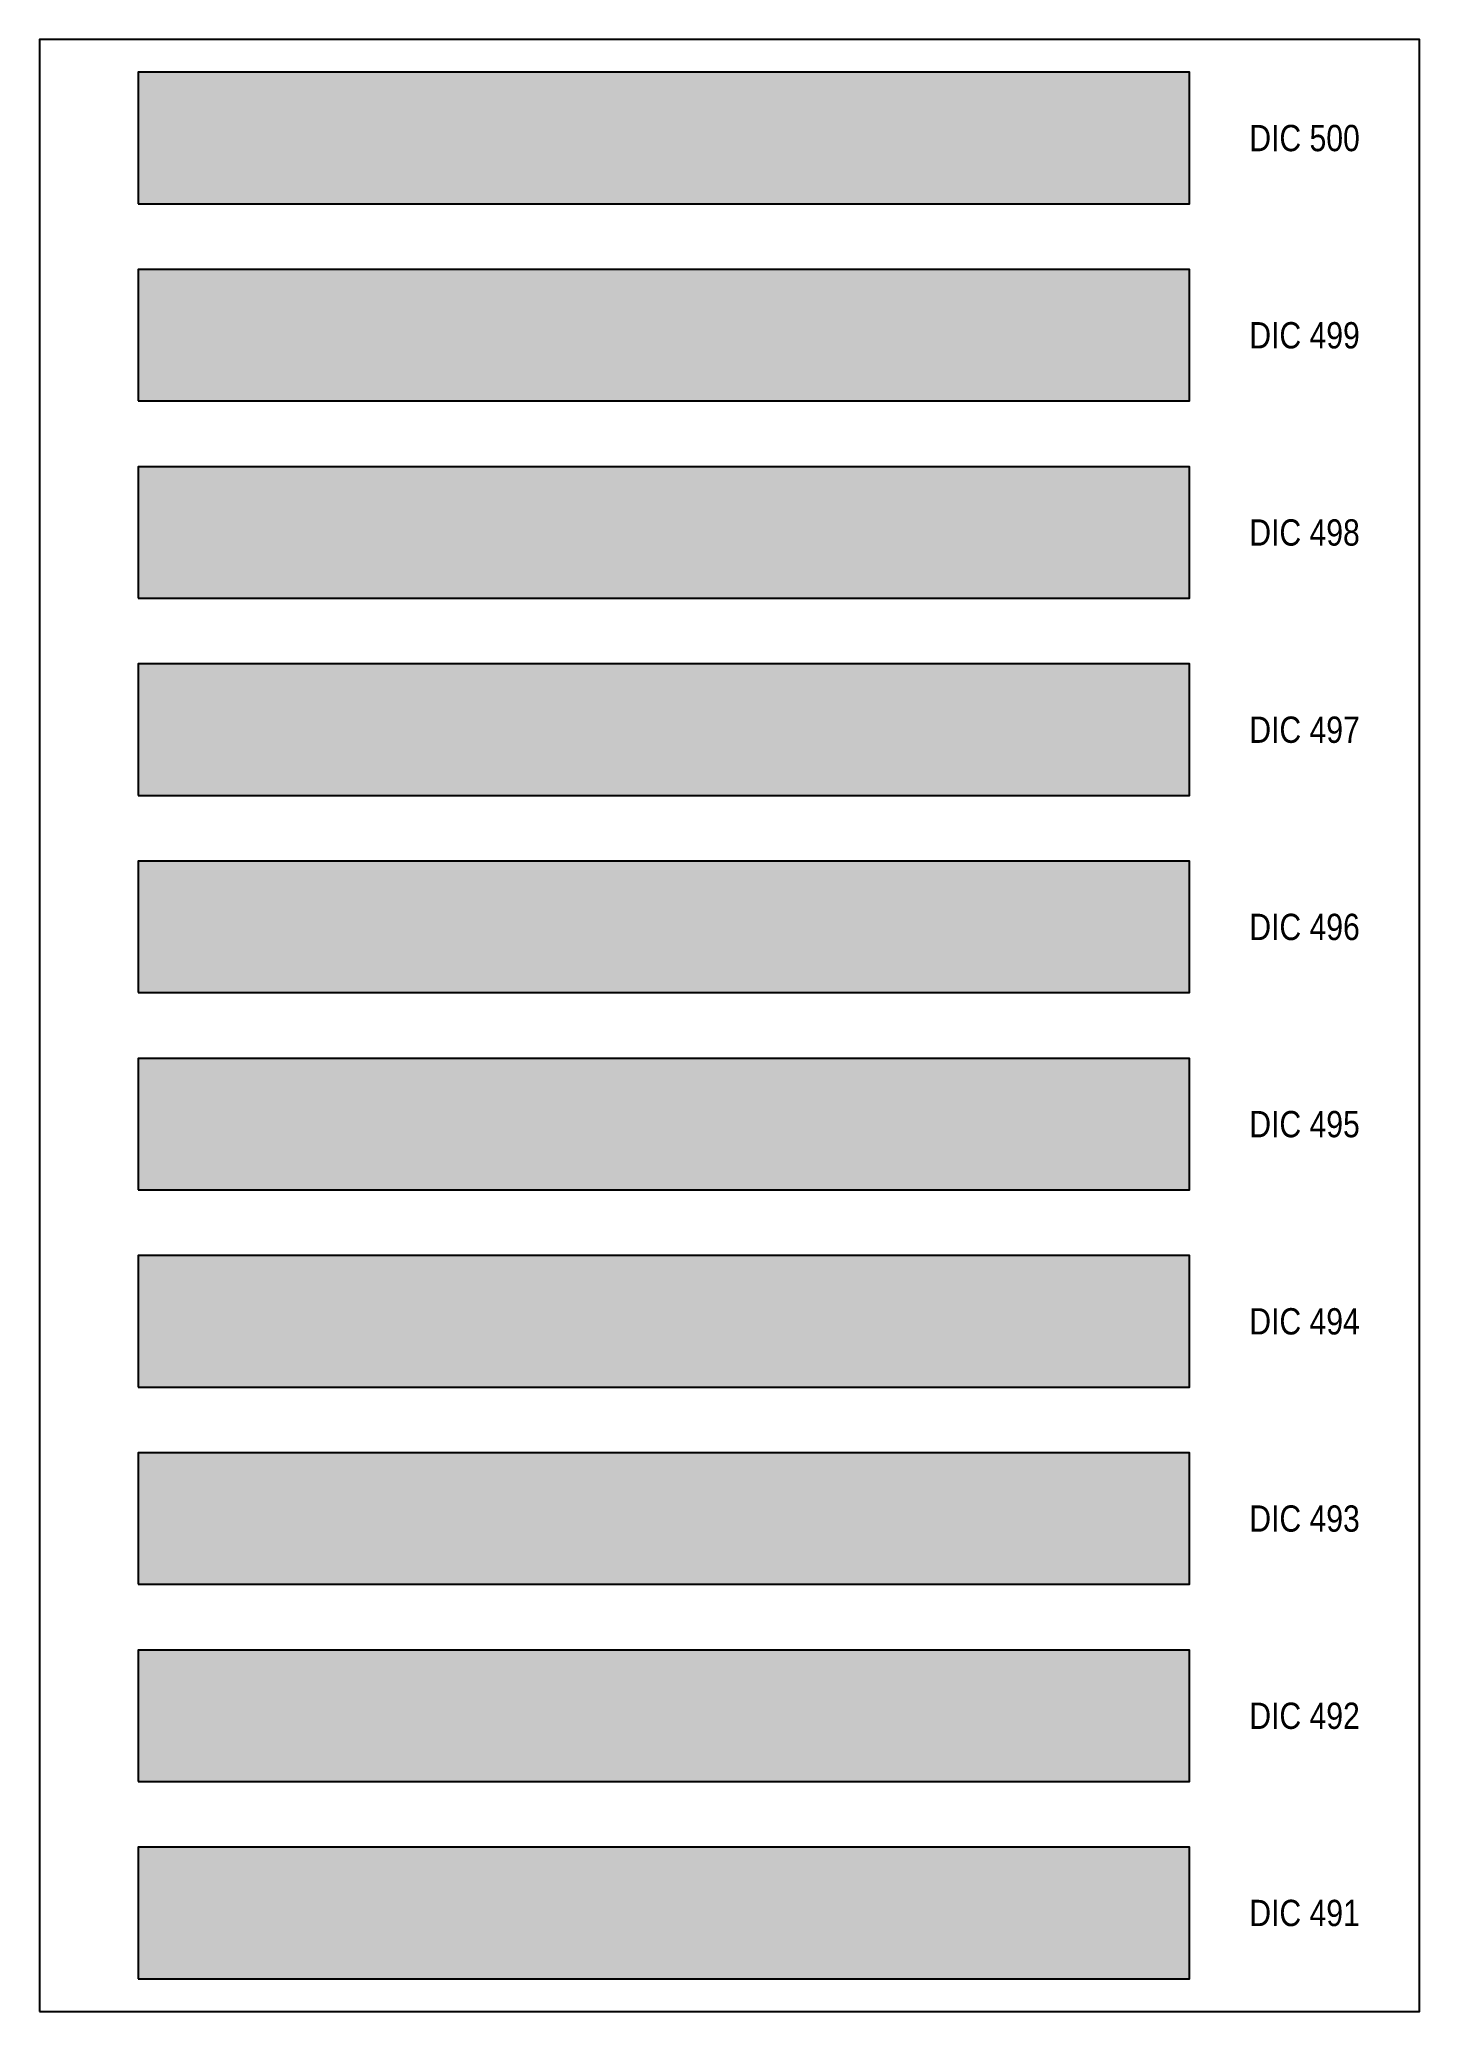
# Model space of a CAD drawing. Header units: millimetres. Extents: x -813692 to 807431, y 0 to 1813163.
# Drawn here: x 0 to 210, y 14700 to 15000 of the extents above; entities that cross this region are included whole.
import ezdxf
from ezdxf.enums import TextEntityAlignment as Align

# ---------------------------------------------------------------- set-up
doc = ezdxf.new("R2010")
doc.units = ezdxf.units.MM
doc.styles.get("Standard").update_dxf_attribs({"font": 'ARIALN.TTF'})

msp = doc.modelspace()

# ---------------------------------------------------------------- texts
at = {"layer": 'Defpoints', "color": 7, "ltscale": 100}
for s, p in [('DIC 500', (192.5, 14985)), ('DIC 499', (192.5, 14955)), ('DIC 498', (192.5, 14925)), ('DIC 497', (192.5, 14895)), ('DIC 496', (192.5, 14865)), ('DIC 495', (192.5, 14835)), ('DIC 494', (192.5, 14805)), ('DIC 493', (192.5, 14775)), ('DIC 492', (192.5, 14745)), ('DIC 491', (192.5, 14715))]:
    msp.add_text(s, height=4, dxfattribs=at).set_placement(p, align=Align.MIDDLE)

# ---------------------------------------------------------------- hatches: boundary and pattern name
at = {"layer": 'Defpoints', "ltscale": 100, "true_color": 0x63274b}
msp.add_hatch(color=219, dxfattribs=at).paths.add_polyline_path([(15, 14975), (175, 14975), (175, 14995), (15, 14995)])
at = {"layer": 'Defpoints', "ltscale": 100, "true_color": 0x66343c}
msp.add_hatch(color=17, dxfattribs=at).paths.add_polyline_path([(15, 14945), (175, 14945), (175, 14965), (15, 14965)])
at = {"layer": 'Defpoints', "ltscale": 100, "true_color": 0x80575c}
msp.add_hatch(color=237, dxfattribs=at).paths.add_polyline_path([(15, 14915), (175, 14915), (175, 14935), (15, 14935)])
at = {"layer": 'Defpoints', "ltscale": 100, "true_color": 0x6a3256}
msp.add_hatch(color=247, dxfattribs=at).paths.add_polyline_path([(15, 14885), (175, 14885), (175, 14905), (15, 14905)])
at = {"layer": 'Defpoints', "ltscale": 100, "true_color": 0x6e4e5b}
msp.add_hatch(color=237, dxfattribs=at).paths.add_polyline_path([(15, 14855), (175, 14855), (175, 14875), (15, 14875)])
at = {"layer": 'Defpoints', "ltscale": 100, "true_color": 0x6f4458}
msp.add_hatch(color=237, dxfattribs=at).paths.add_polyline_path([(15, 14825), (175, 14825), (175, 14845), (15, 14845)])
at = {"layer": 'Defpoints', "ltscale": 100, "true_color": 0xa26068}
msp.add_hatch(color=245, dxfattribs=at).paths.add_polyline_path([(15, 14795), (175, 14795), (175, 14815), (15, 14815)])
at = {"layer": 'Defpoints', "ltscale": 100, "true_color": 0x8b5b69}
msp.add_hatch(color=235, dxfattribs=at).paths.add_polyline_path([(15, 14765), (175, 14765), (175, 14785), (15, 14785)])
at = {"layer": 'Defpoints', "ltscale": 100, "true_color": 0x713c55}
msp.add_hatch(color=247, dxfattribs=at).paths.add_polyline_path([(15, 14735), (175, 14735), (175, 14755), (15, 14755)])
at = {"layer": 'Defpoints', "ltscale": 100, "true_color": 0x8a435d}
msp.add_hatch(color=237, dxfattribs=at).paths.add_polyline_path([(15, 14705), (175, 14705), (175, 14725), (15, 14725)])

# ---------------------------------------------------------------- linework, layer by layer
at = {"layer": 'Defpoints', "color": 7, "ltscale": 100}
msp.add_lwpolyline([(0, 14700), (210, 14700), (210, 15000), (0, 15000)], close=True, dxfattribs=at)
msp.add_lwpolyline([(0, 14700), (210, 14700), (210, 15000), (0, 15000)], close=True, dxfattribs=at)
at = {"layer": 'Defpoints', "color": 219, "ltscale": 100, "true_color": 0x63274b}
msp.add_lwpolyline([(15, 14975), (175, 14975), (175, 14995), (15, 14995)], close=True, dxfattribs=at)
at = {"layer": 'Defpoints', "color": 17, "ltscale": 100, "true_color": 0x66343c}
msp.add_lwpolyline([(15, 14945), (175, 14945), (175, 14965), (15, 14965)], close=True, dxfattribs=at)
at = {"layer": 'Defpoints', "color": 237, "ltscale": 100, "true_color": 0x80575c}
msp.add_lwpolyline([(15, 14915), (175, 14915), (175, 14935), (15, 14935)], close=True, dxfattribs=at)
at = {"layer": 'Defpoints', "color": 247, "ltscale": 100, "true_color": 0x6a3256}
msp.add_lwpolyline([(15, 14885), (175, 14885), (175, 14905), (15, 14905)], close=True, dxfattribs=at)
at = {"layer": 'Defpoints', "color": 237, "ltscale": 100, "true_color": 0x6e4e5b}
msp.add_lwpolyline([(15, 14855), (175, 14855), (175, 14875), (15, 14875)], close=True, dxfattribs=at)
at = {"layer": 'Defpoints', "color": 237, "ltscale": 100, "true_color": 0x6f4458}
msp.add_lwpolyline([(15, 14825), (175, 14825), (175, 14845), (15, 14845)], close=True, dxfattribs=at)
at = {"layer": 'Defpoints', "color": 245, "ltscale": 100, "true_color": 0xa26068}
msp.add_lwpolyline([(15, 14795), (175, 14795), (175, 14815), (15, 14815)], close=True, dxfattribs=at)
at = {"layer": 'Defpoints', "color": 235, "ltscale": 100, "true_color": 0x8b5b69}
msp.add_lwpolyline([(15, 14765), (175, 14765), (175, 14785), (15, 14785)], close=True, dxfattribs=at)
at = {"layer": 'Defpoints', "color": 247, "ltscale": 100, "true_color": 0x713c55}
msp.add_lwpolyline([(15, 14735), (175, 14735), (175, 14755), (15, 14755)], close=True, dxfattribs=at)
at = {"layer": 'Defpoints', "color": 237, "ltscale": 100, "true_color": 0x8a435d}
msp.add_lwpolyline([(15, 14705), (175, 14705), (175, 14725), (15, 14725)], close=True, dxfattribs=at)

msp.set_redraw_order([(e.dxf.handle, doc.entitydb.next_handle()) for e in msp.query("TEXT MTEXT ATTDEF DIMENSION ARC_DIMENSION")])  # texts and dimensions are drawn at this point

doc.saveas('drawing.dxf')
